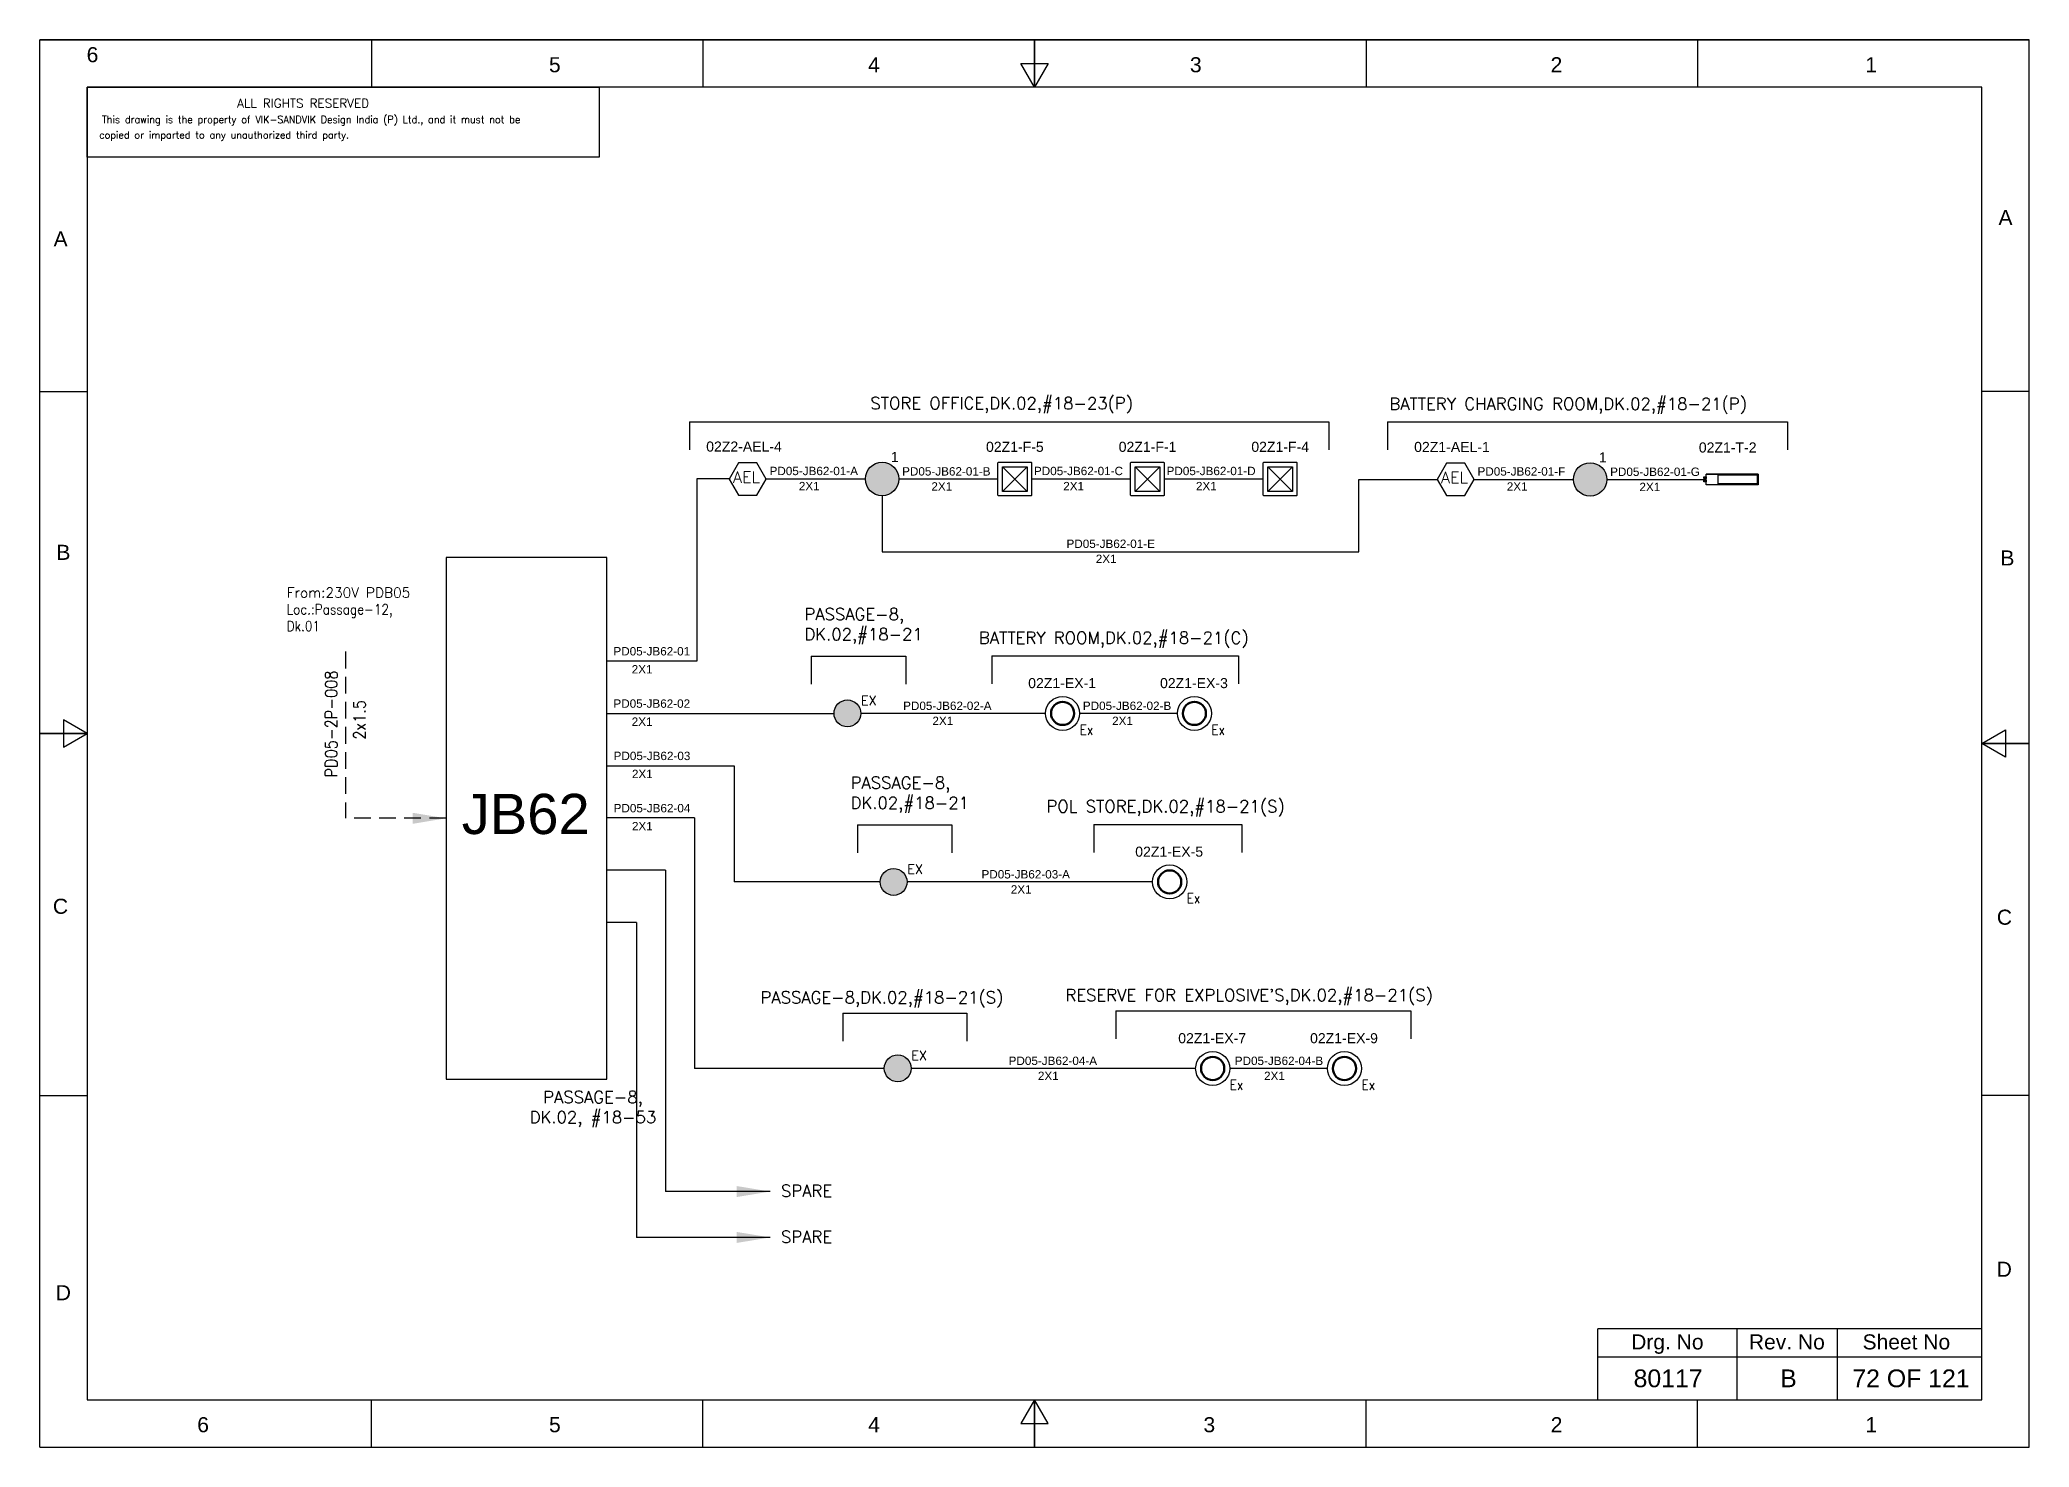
# Model space of a CAD drawing. Header units: inches. Extents: x -3311 to 1429, y -713 to 2436.
# Drawn here: x -1000.7 to -703.7, y 659.9 to 870 of the extents above; entities that cross this region are included whole.
import ezdxf
from ezdxf.enums import TextEntityAlignment as Align

# ---------------------------------------------------------------- set-up
doc = ezdxf.new("R2010")
doc.units = ezdxf.units.IN
doc.linetypes.add('HIDDEN', pattern=[0.375, 0.25, -0.125])
doc.linetypes.add('SOLID', pattern=[0])
for name, color, linetype, lineweight in [('ELEC_TXT-025', 1, 'Continuous', 25), ('HEL-025', 1, 'Continuous', 25), ('HEL-035', 2, 'Continuous', 35)]:
    doc.layers.add(name, color=color, linetype=linetype, lineweight=lineweight)
doc.layers.add('Fmount', color=7, linetype='Continuous')
doc.layers.add('LINE', color=3, linetype='SOLID')
doc.styles.add('_NORMAL', font='arial.ttf')
doc.styles.add('ROMANS', font='simplex.shx', dxfattribs={"width": 0.88})
doc.styles.get("Standard").update_dxf_attribs({"font": 'arial.ttf'})
doc.dimstyles.get("Standard").update_dxf_attribs({"dimtxt": 0.18, "dimasz": 0.18, "dimexe": 0.18, "dimexo": 0.0625, "dimgap": 0.09, "dimtad": 0, "dimtih": 1, "dimtoh": 1, "dimdec": 4, "dimzin": 0, "dimdsep": 46, "dimtxsty": 'Standard', "dimcen": 0.09, "dimadec": 0, "dimazin": 0, "dimtfac": 1, "dimtdec": 4, "dimtofl": 0, "dimtmove": 0, "dimatfit": 3, "dimfxl": 1, "dimtolj": 1, "dimtzin": 0, "dimarcsym": 0})

msp = doc.modelspace()

# ---------------------------------------------------------------- texts
at = {"color": 7}
for s, p in [('PD05-JB62-01-A', (-891.73, 805.03)), ('PD05-JB62-01-B', (-871.94, 804.97, -0.03)), ('PD05-JB62-01-C', (-852.26, 805.03, -0.03)), ('PD05-JB62-01-D', (-832.46, 805.03, -0.03)), ('PD05-JB62-01-F', (-786.04, 804.96)), ('PD05-JB62-01-G', (-766.24, 804.91, -0.03)), ('2X1', (-887.36, 802.77)), ('2X1', (-867.57, 802.72, -0.03)), ('2X1', (-847.89, 802.77)), ('2X1', (-828.08, 802.77)), ('2X1', (-781.67, 802.71)), ('2X1', (-761.87, 802.65, -0.03)), ('PD05-JB62-01-E', (-847.4, 794.16, -0.03)), ('2X1', (-843.03, 791.91)), ('PD05-JB62-01', (-915.04, 778.12)), ('2X1', (-912.31, 775.43)), ('PD05-JB62-02', (-915.04, 770.31)), ('PD05-JB62-02-A', (-871.79, 769.98, -0.03)), ('PD05-JB62-02-B', (-844.96, 769.98, -0.03)), ('2X1', (-912.31, 767.61)), ('2X1', (-867.42, 767.73, -0.03)), ('2X1', (-840.59, 767.73, -0.03)), ('PD05-JB62-03', (-915.01, 762.5)), ('2X1', (-912.28, 759.81)), ('PD05-JB62-04', (-915.01, 754.7)), ('2X1', (-912.28, 752.01)), ('PD05-JB62-03-A', (-860.09, 744.83, -0.08)), ('2X1', (-855.72, 742.57, -0.08)), ('PD05-JB62-04-A', (-856.04, 716.99, 0.03)), ('2X1', (-851.67, 714.74, 0.03)), ('PD05-JB62-04-B', (-822.28, 716.99, 0.03)), ('2X1', (-817.91, 714.74, 0.03))]:
    msp.add_text(s, height=1.25, dxfattribs=at).set_placement(p)
at = {"color": 7, "lineweight": 30}
msp.add_text('JB62 ', height=6, dxfattribs=at).set_placement((-926.97, 754.46), align=Align.MIDDLE_CENTER)
at = {"color": 7}
for s, height, p in [('Drg. No', 2.246, (-757.7, 675.66)), ('Rev. No', 2.246, (-739.86, 675.66)), ('Sheet No', 2.246, (-722.02, 675.66)), ('80117', 2.653, (-757.59, 670.22)), ('B', 2.65, (-739.62, 670.22)), ('72 OF 121', 2.653, (-721.33, 670.22))]:
    msp.add_text(s, height=height, dxfattribs=at).set_placement(p, align=Align.MIDDLE_CENTER)
at = {"color": 7, "char_height": 1.8, "attachment_point": 1, "style": '_NORMAL'}
for s, insert, width in [('{\\Fromans|c0;\\C2;STORE OFFICE,DK.02,#18-23(P)}', (-876.67, 816.66, 0.22), 107.6365), ('{\\Fromans|c0;\\C2;BATTERY CHARGING ROOM,DK.02,#18-21(P)}', (-799.2, 816.58, 0.22), 74.1776), ('{\\Fromans|c0;\\C2;PASSAGE-8,\\PDK.02,#18-21}', (-886.53, 785.18, 0.22), 40.2117), ('{\\Fromans|c0;\\C2;BATTERY ROOM,DK.02,#18-21(C)}', (-860.48, 781.66, 0.22), 74.1776), ('{\\Fromans|c0;\\C2;PASSAGE-8,\\PDK.02,#18-21}', (-879.63, 760.02, 0.16), 40.2117), ('{\\Fromans|c0;\\C2;POL STORE,DK.02,#18-21(S)}', (-850.39, 756.5, 0.16), 74.1776), ('{\\Fromans|c0;\\C2;PASSAGE-8,DK.02,#18-21(S)}', (-893.09, 727.98, 0.27), 74.1776), ("{\\Fromans|c0;\\C2;RESERVE FOR EXPLOSIVE'S,DK.02,#18-21(S)}", (-847.56, 728.32, 0.27), 74.1776), ('{\\Fromans|c0;\\C2;SPARE}', (-890.02, 699.1), 8.1658), ('{\\Fromans|c0;\\C2;SPARE}', (-890.02, 692.24), 8.1658)]:
    msp.add_mtext(s, dxfattribs=dict(at, insert=insert, width=width))
at = {"color": 7, "insert": (-963.82, 788.25), "char_height": 1.5, "width": 36.8884, "attachment_point": 1}
msp.add_mtext('{\\Fromans|c0;\\C2;From:230V PDB05 \\P\\Fsimplex|c0;\\W0.88;Loc.:Passage-12,      \\PDk.01}', dxfattribs=at)
at = {"color": 7, "insert": (-958.07, 759.91), "char_height": 1.8, "width": 17.1296, "attachment_point": 1, "rotation": 90, "style": '_NORMAL'}
msp.add_mtext('{\\Fromans|c0;\\W0.88;PD05-2P-008}', dxfattribs=at)
at = {"color": 7, "insert": (-953.85, 765.56), "char_height": 1.8, "attachment_point": 1, "rotation": 90, "style": '_NORMAL'}
msp.add_mtext('{\\Fsimplex|c0;\\W0.88;2x1.5}', dxfattribs=at)
at = {"color": 7, "insert": (-927.54, 713.1), "char_height": 1.8, "attachment_point": 1, "style": '_NORMAL'}
msp.add_mtext('\\pxqc;{\\Fromans|c0;\\C2;PASSAGE-8, \\PDK.02, #18-53}', dxfattribs=at)

# ---------------------------------------------------------------- blocks, each defined once
blk = doc.blocks.new('fr')
at = {"color": 7, "linetype": 'Continuous'}
for p, q in [((33763.99, 4500.4), (33466.99, 4500.4)), ((33466.99, 4500.4), (33763.99, 4500.4)), ((33466.99, 4290.33), (33466.99, 4500.4)), ((33516.49, 4500.4), (33516.49, 4493.33)), ((33565.99, 4500.4), (33565.99, 4493.33)), ((33615.49, 4500.4), (33615.49, 4493.33)), ((33615.49, 4493.33), (33615.49, 4500.4)), ((33615.49, 4500.4), (33615.49, 4493.33)), ((33664.99, 4500.4), (33664.99, 4493.33)), ((33714.49, 4500.4), (33714.49, 4493.33)), ((33763.99, 4290.33), (33763.99, 4500.4)), ((33763.99, 4290.33), (33763.99, 4500.4)), ((33615.49, 4493.33), (33613.45, 4496.87)), ((33613.45, 4496.87), (33617.53, 4496.87)), ((33617.53, 4496.87), (33615.49, 4493.33)), ((33756.92, 4493.33), (33474.06, 4493.33)), ((33474.06, 4493.33), (33474.06, 4297.41)), ((33756.92, 4297.41), (33756.92, 4493.33)), ((33466.99, 4447.89), (33474.06, 4447.89)), ((33763.99, 4447.89), (33756.92, 4447.89)), ((33474.06, 4396.87), (33470.53, 4398.91)), ((33470.53, 4398.91), (33470.53, 4394.83)), ((33466.99, 4396.87), (33474.06, 4396.87)), ((33474.06, 4396.87), (33466.99, 4396.87)), ((33466.99, 4396.87), (33474.06, 4396.87)), ((33470.53, 4394.83), (33474.06, 4396.87)), ((33756.92, 4395.37), (33760.45, 4397.41)), ((33760.45, 4397.41), (33760.45, 4393.33)), ((33763.99, 4395.37), (33756.92, 4395.37)), ((33760.45, 4393.33), (33756.92, 4395.37)), ((33756.92, 4395.37), (33763.99, 4395.37)), ((33763.99, 4395.37), (33756.92, 4395.37)), ((33466.99, 4342.85), (33474.06, 4342.85)), ((33763.99, 4342.85), (33756.92, 4342.85)), ((33474.06, 4297.41), (33756.92, 4297.41)), ((33516.49, 4290.33), (33516.49, 4297.41)), ((33565.99, 4290.33), (33565.99, 4297.41)), ((33615.49, 4297.41), (33613.45, 4293.87)), ((33615.49, 4290.33), (33615.49, 4297.41)), ((33617.53, 4293.87), (33615.49, 4297.41)), ((33615.49, 4297.41), (33615.49, 4290.33)), ((33615.49, 4290.33), (33615.49, 4297.41)), ((33664.99, 4290.33), (33664.99, 4297.41)), ((33714.49, 4290.33), (33714.49, 4297.41)), ((33613.45, 4293.87), (33617.53, 4293.87)), ((33466.99, 4290.33), (33763.99, 4290.33)), ((33466.99, 4290.33), (33763.99, 4290.33))]:
    blk.add_line(p, q, dxfattribs=at)
at = {"color": 7, "style": '_NORMAL'}
for s, p in [('6', (33474.86, 4498.18)), ('5', (33543.88, 4496.68)), ('4', (33591.52, 4496.68)), ('3', (33639.57, 4496.68)), ('2', (33693.41, 4496.68)), ('1', (33740.39, 4496.68)), ('A', (33760.45, 4473.88)), ('A', (33470.1, 4470.68)), ('B', (33470.52, 4423.9)), ('B', (33760.74, 4423.06)), ('C', (33470.08, 4371.07)), ('C', (33760.29, 4369.44)), ('D', (33760.27, 4316.89)), ('D', (33470.51, 4313.39)), ('6', (33491.37, 4293.69)), ('5', (33543.89, 4293.69)), ('4', (33591.53, 4293.69)), ('3', (33641.59, 4293.69)), ('2', (33693.43, 4293.69)), ('1', (33740.41, 4293.69))]:
    blk.add_text(s, height=2.25, dxfattribs=at).set_placement(p, align=Align.MIDDLE_CENTER)
blk = doc.blocks.new('A$C4BAD7D21')
at = {"layer": 'HEL-025'}
blk.add_lwpolyline([(-34000, 0), (-34000, 2086), (-18714, 2086), (-18714, 0)], close=True, dxfattribs=at)
at = {"layer": 'HEL-025', "style": 'ROMANS'}
for s, p in [('This drawing is the property of VIK-SANDVIK Design India (P) Ltd., and it must not be', (-33558, 1016)), (' copied or imparted to any unauthorized third party.', (-33785, 550))]:
    blk.add_text(s, height=210, dxfattribs=at).set_placement(p)
at = {"layer": 'HEL-035', "style": 'ROMANS'}
blk.add_text('     ALL RIGHTS RESERVED', height=262.5, dxfattribs=at).set_placement((-30497, 1476))
blk = doc.blocks.new('LED FLUSH MOUNT')
for p, q in [((114818, 79432), (114604, 79219)), ((114604, 79432), (114818, 79219))]:
    blk.add_line(p, q)
blk.add_lwpolyline([(114572, 79470), (114850, 79470, -0.414214), (114856, 79464), (114856, 79186, -0.414214), (114850, 79180), (114572, 79180, -0.414214), (114566, 79186), (114566, 79464, -0.414214)], format="xyb", close=True)
blk.add_lwpolyline([(114604, 79432), (114818, 79432), (114818, 79219), (114604, 79219)], close=True)
blk = doc.blocks.new('LED Flush Mounted Light 22W')
blk.add_blockref('LED FLUSH MOUNT', (0, 0))
at = {"style": 'ROMANS', "width": 0.7}
blk.add_attdef('TAG_NO.:', (113905, 79579), '', height=250, dxfattribs=at)
blk = doc.blocks.new('FIXED_KEY_SWITCH')
h = blk.add_hatch(color=1)
h.dxf.hatch_style = 1
edge = h.paths.add_edge_path()
edge.add_arc((848.13, 1737.46), 2.5, 0, 360)
at = {"color": 1}
blk.add_circle((848.13, 1737.46), 2.5, dxfattribs=at)
at = {"color": 7, "insert": (849.44, 1741.5), "char_height": 1.5, "attachment_point": 1, "style": '_NORMAL'}
blk.add_mtext_dynamic_manual_height_columns('1', width=1.5, gutter_width=7.5, heights=[0], dxfattribs=at)
blk = doc.blocks.new('SWT')
blk.add_blockref('FIXED_KEY_SWITCH', (0, 0))
blk.add_attdef('TAG_NO', (844.55, 1741.11), '', height=1.5)
blk = doc.blocks.new('AEL')
at = {"color": 4}
blk.add_lwpolyline([(989.98, -190.09), (992.75, -190.09), (994.14, -187.69), (992.75, -185.28), (989.98, -185.28), (988.59, -187.69)], close=True, dxfattribs=at)
at = {"color": 4, "style": 'ROMANS'}
blk.add_text('AEL', height=1.725, dxfattribs=at).set_placement((989.2, -188.27))
blk = doc.blocks.new('AEL_L')
blk.add_blockref('AEL', (0, 0))
blk.add_attdef('TAG_NO', (986.55, -183.59), '', height=1.5)
blk = doc.blocks.new('2A')
at = {"color": 7, "lineweight": -3, "ltscale": 2.5}
blk.add_line((790.02, 1997.62, -0.03), (782.23, 1997.62, -0.03), dxfattribs=at)
at = {"color": 7, "lineweight": -3, "ltscale": 2.5, "elevation": -0.03}
for points in [[(781.91, 1997.21), (782.23, 1997.21), (782.23, 1996.94), (781.91, 1996.94)], [(781.91, 1996.7), (782.23, 1996.7), (782.23, 1996.44), (781.91, 1996.44)], [(782.23, 1997.62), (790.02, 1997.62), (790.02, 1996.02), (782.23, 1996.02)], [(784.03, 1997.5), (789.88, 1997.5), (789.88, 1996.14), (784.03, 1996.14)]]:
    blk.add_lwpolyline(points, close=True, dxfattribs=at)
blk = doc.blocks.new('LED TUBE LIGHT 30W')
blk.add_blockref('2A', (179.91, -357.89))
blk.add_attdef('TAG_NO.', (962.52, 1642.97), '', height=1.5)
blk = doc.blocks.new('4')
blk.add_circle((514.17, -147.17), 2.54)
at = {"lineweight": 50}
blk.add_circle((514.17, -147.17), 1.73, dxfattribs=at)
at = {"style": 'ROMANS', "width": 0.88}
blk.add_text('Ex', height=1.5, dxfattribs=at).set_placement((516.72, -150.36))
blk = doc.blocks.new('LED EXPLOSION PROOF LIGHT 15W')
blk.add_blockref('4', (0, 0))
blk.add_attdef('TAG_NO', (509.37, -143.46), '', height=1.5)
blk = doc.blocks.new('EX_PROOF_SWITCH')
h = blk.add_hatch(color=1)
h.dxf.hatch_style = 1
edge = h.paths.add_edge_path()
edge.add_arc((2067.16, 3666.55), 2, 0, 360)
at = {"color": 1}
blk.add_circle((2067.16, 3666.55), 2, dxfattribs=at)
at = {"color": 1, "style": 'ROMANS'}
blk.add_text('EX', height=1.4, dxfattribs=at).set_placement((2069.19, 3668.46), align=Align.MIDDLE_LEFT)

# ---------------------------------------------------------------- linework, layer by layer
for p, q in [((-903.68, 813, -0.05), (-808.23, 813, -0.05)), ((-799.46, 812.99, -0.05), (-739.77, 812.99, -0.05)), ((-902.61, 804.46), (-902.61, 777.28)), ((-897.78, 804.46), (-902.61, 804.46)), ((-803.75, 804.39), (-792.08, 804.39)), ((-885.51, 778.02, -0.05), (-871.41, 778.02, -0.05)), ((-858.53, 778.06, -0.05), (-821.72, 778.06, -0.05)), ((-850.52, 769.47), (-878.11, 769.47)), ((-830.85, 769.47), (-845.45, 769.47)), ((-897.04, 761.66), (-897.04, 744.31)), ((-902.96, 753.86), (-916.02, 753.86)), ((-902.96, 753.86), (-902.96, 716.48)), ((-878.61, 752.86, -0.11), (-864.51, 752.86, -0.11)), ((-843.33, 752.9, -0.11), (-821.24, 752.9, -0.11)), ((-907.28, 746.06), (-916.02, 746.06)), ((-907.28, 746.06), (-907.28, 698.1)), ((-875.21, 744.31, -0.05), (-897.04, 744.31, -0.05)), ((-834.54, 744.31, -0.05), (-871.21, 744.31, -0.05)), ((-911.6, 738.26), (-916.02, 738.26)), ((-911.6, 738.26), (-911.6, 691.25)), ((-880.78, 724.72), (-862.26, 724.72)), ((-840.03, 725.07), (-796.01, 725.07)), ((-874.59, 716.48, 0.05), (-902.96, 716.48, 0.05)), ((-828.12, 716.47, 0.05), (-870.59, 716.48, 0.05)), ((-808.45, 716.47, 0.05), (-823.05, 716.47, 0.05))]:
    msp.add_line(p, q)
at = {"color": 7, "linetype": 'Continuous'}
for p, q in [((-710.75, 677.61), (-768.07, 677.61)), ((-768.07, 667.01), (-768.07, 677.61)), ((-747.3, 667.01), (-747.3, 677.61)), ((-732.28, 667.01), (-732.28, 677.61)), ((-768.07, 673.43), (-710.75, 673.43))]:
    msp.add_line(p, q, dxfattribs=at)
msp.add_lwpolyline([(-916.02, 792.76), (-940.02, 792.76), (-940.02, 714.86), (-916.02, 714.86)], close=True)
at = {"linetype": 'HIDDEN', "ltscale": 10}
msp.add_lwpolyline([(-955.02, 778.69), (-955.02, 753.81)], dxfattribs=at)
at = {"layer": 'LINE', "color": 0}
for p, q in [((-903.68, 813, -0.05), (-903.68, 808.82, -0.05)), ((-808.23, 813, -0.05), (-808.23, 808.82, -0.05)), ((-799.46, 812.99, -0.05), (-799.46, 808.8, -0.05)), ((-739.77, 812.99, -0.05), (-739.77, 808.8, -0.05)), ((-892.22, 804.46), (-877.43, 804.46)), ((-872.43, 804.46), (-857.63, 804.46)), ((-852.62, 804.46), (-837.83, 804.46)), ((-832.82, 804.46), (-818.02, 804.46)), ((-786.53, 804.39), (-771.73, 804.39)), ((-766.73, 804.39), (-751.94, 804.39)), ((-902.61, 777.28), (-916.02, 777.28)), ((-885.51, 778.02, -0.05), (-885.51, 773.83, -0.05)), ((-871.41, 778.02, -0.05), (-871.41, 773.83, -0.05)), ((-858.53, 778.06, -0.05), (-858.53, 773.87, -0.05)), ((-821.72, 778.06, -0.05), (-821.72, 773.87, -0.05)), ((-916.02, 769.47), (-882.11, 769.47)), ((-915.99, 761.66), (-897.04, 761.66)), ((-878.61, 752.86, -0.11), (-878.61, 748.67, -0.11)), ((-864.51, 752.86, -0.11), (-864.51, 748.67, -0.11)), ((-843.33, 752.9, -0.11), (-843.33, 748.72, -0.11)), ((-821.24, 752.9, -0.11), (-821.24, 748.72, -0.11)), ((-880.78, 724.72), (-880.78, 720.53)), ((-862.26, 724.72), (-862.26, 720.53)), ((-840.03, 725.07), (-840.03, 720.88)), ((-796.01, 725.07), (-796.01, 720.88))]:
    msp.add_line(p, q, dxfattribs=at)
at = {"layer": 'LINE', "color": 7}
for p, q in [((-874.93, 801.96), (-874.93, 793.59)), ((-803.75, 793.59), (-803.75, 804.39)), ((-874.93, 793.59), (-803.75, 793.59))]:
    msp.add_line(p, q, dxfattribs=at)

# ---------------------------------------------------------------- block references
for name, p in [('fr', (-34467.67, -3630.39)), ('SWT', (-1723.06, -933)), ('SWT', (-1617.36, -933.07))]:
    msp.add_blockref(name, p)
ref = msp.add_blockref('AEL_L', (-1886.37, 992.14))
ref.add_attrib('TAG_NO', '02Z2-AEL-4', (-901.19, 808.55), dxfattribs={"color": 4, "height": 1.5})
ref = msp.add_blockref('AEL_L', (-1780.67, 992.08))
ref.add_attrib('TAG_NO', '02Z1-AEL-1', (-795.5, 808.49), dxfattribs={"color": 4, "height": 1.5})
ref = msp.add_blockref('LED TUBE LIGHT 30W', (-1714.07, -834.54, 0.03))
ref.add_attrib('TAG_NO.', '02Z1-T-2', (-753, 808.41, 0.03), dxfattribs={"height": 1.5})
ref = msp.add_blockref('LED EXPLOSION PROOF LIGHT 15W', (-1362.15, 916.64))
ref.add_attrib('TAG_NO', '02Z1-EX-1', (-853.12, 773.24), dxfattribs={"height": 1.5})
ref = msp.add_blockref('LED EXPLOSION PROOF LIGHT 15W', (-1342.48, 916.64))
ref.add_attrib('TAG_NO', '02Z1-EX-3', (-833.44, 773.24), dxfattribs={"height": 1.5})
ref = msp.add_blockref('LED EXPLOSION PROOF LIGHT 15W', (-1346.17, 891.48, -0.05))
ref.add_attrib('TAG_NO', '02Z1-EX-5', (-837.14, 748.08, -0.05), dxfattribs={"height": 1.5})
ref = msp.add_blockref('LED EXPLOSION PROOF LIGHT 15W', (-1339.75, 863.64, 0.05))
ref.add_attrib('TAG_NO', '02Z1-EX-7', (-830.72, 720.24, 0.05), dxfattribs={"height": 1.5})
ref = msp.add_blockref('LED EXPLOSION PROOF LIGHT 15W', (-1320.08, 863.64, 0.05))
ref.add_attrib('TAG_NO', '02Z1-EX-9', (-811.04, 720.24, 0.05), dxfattribs={"height": 1.5})
at = {"layer": 'ELEC_TXT-025', "color": 0, "xscale": 0.005, "yscale": 0.005, "zscale": 0.005}
msp.add_blockref('A$C4BAD7D21', (-823.61, 852.51), dxfattribs=at)
at = {"layer": 'Fmount'}
ref = msp.add_blockref('LED Flush Mounted Light 22W', (-2837.33, -566.29), dxfattribs=dict(at, xscale=0.01728, yscale=0.01728, zscale=0.01728))
ref.add_attrib('TAG_NO.:', '02Z1-F-5', dxfattribs={"layer": '0', "height": 1.5}).set_placement((-859.42, 808.06), align=Align.BOTTOM_LEFT)
ref = msp.add_blockref('LED Flush Mounted Light 22W', (-2817.53, -566.29), dxfattribs=dict(at, xscale=0.01728, yscale=0.01728, zscale=0.01728))
ref.add_attrib('TAG_NO.:', '02Z1-F-1', dxfattribs={"layer": '0', "height": 1.5}).set_placement((-839.61, 808.06), align=Align.BOTTOM_LEFT)
ref = msp.add_blockref('LED Flush Mounted Light 22W', (-2797.72, -566.29), dxfattribs=dict(at, xscale=0.01728, yscale=0.01728, zscale=0.01728))
ref.add_attrib('TAG_NO.:', '02Z1-F-4', dxfattribs={"layer": '0', "height": 1.5}).set_placement((-819.81, 808.06), align=Align.BOTTOM_LEFT)
at = {"layer": 'LINE', "color": 7}
for p in [(-2947.27, -2897.08), (-2940.37, -2922.24, -0.05), (-2939.76, -2950.06, 0.05)]:
    msp.add_blockref('EX_PROOF_SWITCH', p, dxfattribs=at)

msp.set_redraw_order([(e.dxf.handle, doc.entitydb.next_handle()) for e in msp.query("TEXT MTEXT ATTDEF DIMENSION ARC_DIMENSION")])  # texts and dimensions are drawn at this point

# ---------------------------------------------------------------- leaders
at = {"linetype": 'HIDDEN', "ltscale": 10}
msp.add_leader([(-940.02, 753.81), (-955.02, 753.81)], dimstyle='Standard', override={"dimasz": 5, "dimarcsym": 1}, dxfattribs=at)
for points in [[(-891.64, 698.1), (-907.28, 698.1)], [(-891.64, 691.25), (-911.6, 691.25)]]:
    msp.add_leader(points, dimstyle='Standard', override={"dimasz": 5, "dimarcsym": 1})

doc.saveas('drawing.dxf')
